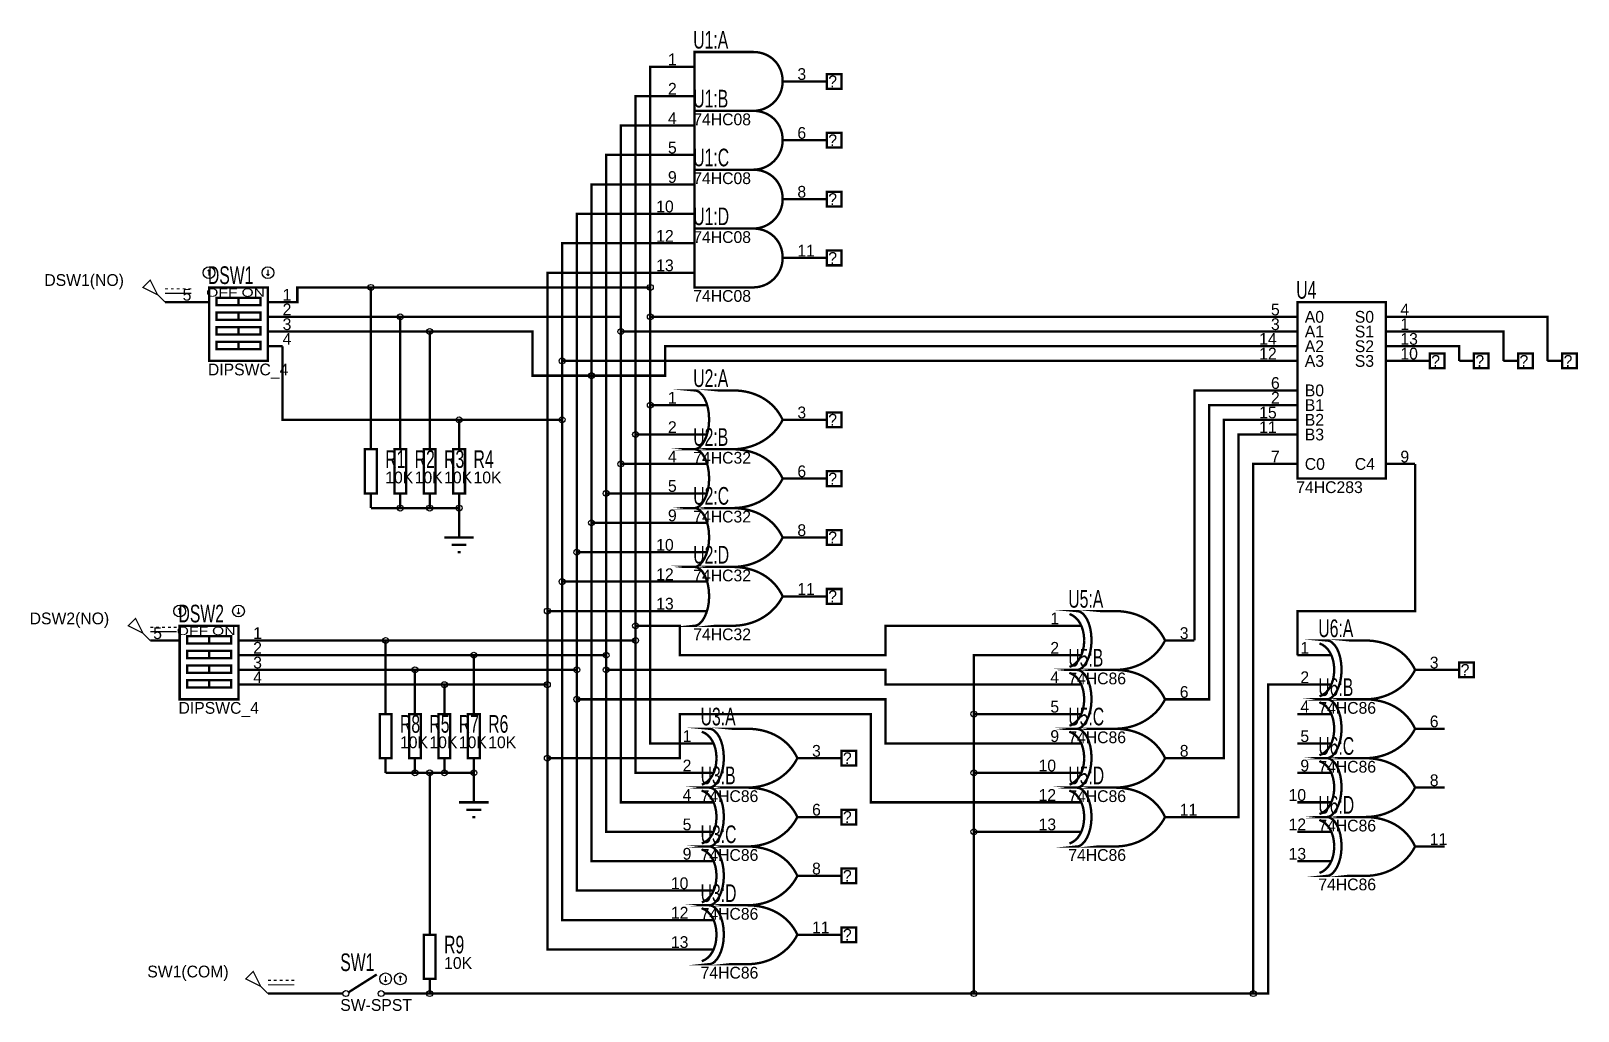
# Model space of a CAD drawing. Header units: inches. Extents: x -5.7 to 4.8, y -3.3 to 3.3.
import ezdxf

# ---------------------------------------------------------------- set-up
doc = ezdxf.new("R2010")
doc.units = ezdxf.units.IN
doc.header["$MEASUREMENT"] = 0
doc.layers.get('0').update_dxf_attribs({"linetype": 'CONTINUOUS'})
for name, color, linetype in [('1', 1, 'CONTINUOUS'), ('2', 2, 'CONTINUOUS'), ('3', 3, 'CONTINUOUS'), ('4', 4, 'CONTINUOUS')]:
    doc.layers.add(name, color=color, linetype=linetype)

msp = doc.modelspace()

# ---------------------------------------------------------------- texts
at = {"width": 0.666667}
for s, p in [('U1:A', (-1.208, 3.223)), ('U1:B', (-1.208, 2.823)), ('U1:C', (-1.208, 2.423)), ('U1:D', (-1.208, 2.023)), ('DSW1', (-4.508, 1.623)), ('U4', (2.892, 1.523)), ('U2:A', (-1.208, 0.923)), ('U2:B', (-1.208, 0.523)), ('R1', (-3.302, 0.373)), ('R2', (-3.102, 0.373)), ('R3', (-2.902, 0.373)), ('R4', (-2.702, 0.373)), ('U2:C', (-1.208, 0.123)), ('U2:D', (-1.208, -0.277)), ('U5:A', (1.342, -0.577)), ('DSW2', (-4.708, -0.677)), ('U6:A', (3.042, -0.777)), ('U5:B', (1.342, -0.977)), ('U6:B', (3.042, -1.177)), ('U3:A', (-1.158, -1.377)), ('U5:C', (1.342, -1.377)), ('R8', (-3.202, -1.427)), ('R5', (-3.002, -1.427)), ('R7', (-2.802, -1.427)), ('R6', (-2.602, -1.427)), ('U6:C', (3.042, -1.577)), ('U3:B', (-1.158, -1.777)), ('U5:D', (1.342, -1.777)), ('U6:D', (3.042, -1.977)), ('U3:C', (-1.158, -2.177)), ('U3:D', (-1.158, -2.577)), ('R9', (-2.902, -2.927)), ('SW1', (-3.608, -3.047))]:
    msp.add_text(s, height=0.12, dxfattribs=at).set_placement(p)
for s, p in [('1', (-1.38, 3.11)), ('3', (-0.5, 3.01)), ('2', (-1.38, 2.91)), ('4', (-1.38, 2.71)), ('74HC08', (-1.208, 2.702)), ('6', (-0.5, 2.61)), ('5', (-1.38, 2.51)), ('9', (-1.38, 2.31)), ('74HC08', (-1.208, 2.302)), ('8', (-0.5, 2.21)), ('10', (-1.46, 2.11)), ('12', (-1.46, 1.91)), ('74HC08', (-1.208, 1.902)), ('13', (-1.46, 1.71)), ('11', (-0.5, 1.81)), ('5', (-4.68, 1.51)), ('1', (-4, 1.51)), ('74HC08', (-1.208, 1.502)), ('2', (-4, 1.41)), ('5', (2.72, 1.41)), ('4', (3.6, 1.41)), ('3', (-4, 1.31)), ('3', (2.72, 1.31)), ('A0', (2.95, 1.36)), ('S0', (3.29, 1.36)), ('1', (3.6, 1.31)), ('4', (-4, 1.21)), ('14', (2.64, 1.21)), ('A1', (2.95, 1.26)), ('S1', (3.29, 1.26)), ('13', (3.6, 1.21)), ('12', (2.64, 1.11)), ('A2', (2.95, 1.16)), ('S2', (3.29, 1.16)), ('10', (3.6, 1.11)), ('DIPSWC_4', (-4.508, 1.002)), ('A3', (2.95, 1.06)), ('S3', (3.29, 1.06)), ('6', (2.72, 0.91)), ('1', (-1.38, 0.81)), ('2', (2.72, 0.81)), ('B0', (2.95, 0.86)), ('3', (-0.5, 0.71)), ('15', (2.64, 0.71)), ('B1', (2.95, 0.76)), ('B2', (2.95, 0.66)), ('2', (-1.38, 0.61)), ('11', (2.64, 0.61)), ('B3', (2.95, 0.56)), ('4', (-1.38, 0.41)), ('74HC32', (-1.208, 0.402)), ('7', (2.72, 0.41)), ('C0', (2.95, 0.36)), ('C4', (3.29, 0.36)), ('9', (3.6, 0.41)), ('10K', (-3.302, 0.268)), ('10K', (-3.102, 0.268)), ('10K', (-2.902, 0.268)), ('10K', (-2.702, 0.268)), ('6', (-0.5, 0.31)), ('5', (-1.38, 0.21)), ('74HC283', (2.892, 0.202)), ('9', (-1.38, 0.01)), ('74HC32', (-1.208, 0.002)), ('8', (-0.5, -0.09)), ('10', (-1.46, -0.19)), ('12', (-1.46, -0.39)), ('74HC32', (-1.208, -0.398)), ('11', (-0.5, -0.49)), ('13', (-1.46, -0.59)), ('1', (1.22, -0.69)), ('5', (-4.88, -0.79)), ('1', (-4.2, -0.79)), ('74HC32', (-1.208, -0.798)), ('3', (2.1, -0.79)), ('2', (-4.2, -0.89)), ('2', (1.22, -0.89)), ('1', (2.92, -0.89)), ('3', (-4.2, -0.99)), ('3', (3.8, -0.99)), ('4', (-4.2, -1.09)), ('4', (1.22, -1.09)), ('74HC86', (1.342, -1.098)), ('2', (2.92, -1.09)), ('6', (2.1, -1.19)), ('DIPSWC_4', (-4.708, -1.298)), ('5', (1.22, -1.29)), ('4', (2.92, -1.29)), ('74HC86', (3.042, -1.298)), ('6', (3.8, -1.39)), ('10K', (-3.202, -1.532)), ('10K', (-3.002, -1.532)), ('10K', (-2.802, -1.532)), ('10K', (-2.602, -1.532)), ('1', (-1.28, -1.49)), ('9', (1.22, -1.49)), ('74HC86', (1.342, -1.498)), ('5', (2.92, -1.49)), ('3', (-0.4, -1.59)), ('8', (2.1, -1.59)), ('2', (-1.28, -1.69)), ('10', (1.14, -1.69)), ('9', (2.92, -1.69)), ('74HC86', (3.042, -1.698)), ('8', (3.8, -1.79)), ('4', (-1.28, -1.89)), ('74HC86', (-1.158, -1.898)), ('12', (1.14, -1.89)), ('74HC86', (1.342, -1.898)), ('10', (2.84, -1.89)), ('6', (-0.4, -1.99)), ('11', (2.1, -1.99)), ('5', (-1.28, -2.09)), ('13', (1.14, -2.09)), ('12', (2.84, -2.09)), ('74HC86', (3.042, -2.098)), ('9', (-1.28, -2.29)), ('13', (2.84, -2.29)), ('11', (3.8, -2.19)), ('74HC86', (-1.158, -2.298)), ('8', (-0.4, -2.39)), ('74HC86', (1.342, -2.298)), ('10', (-1.36, -2.49)), ('74HC86', (3.042, -2.498)), ('12', (-1.36, -2.69)), ('74HC86', (-1.158, -2.698)), ('11', (-0.4, -2.79)), ('13', (-1.36, -2.89)), ('10K', (-2.902, -3.032)), ('74HC86', (-1.158, -3.098)), ('SW-SPST', (-3.608, -3.3175))]:
    msp.add_text(s, height=0.08).set_placement(p)
at = {"layer": '2'}
for p in [(-0.29, 2.96), (-0.29, 2.56), (-0.29, 2.16), (-0.29, 1.76), (3.81, 1.06), (4.11, 1.06), (4.41, 1.06), (4.71, 1.06), (-0.29, 0.66), (-0.29, 0.26), (-0.29, -0.14), (-0.29, -0.54), (4.01, -1.04), (-0.19, -1.64), (-0.19, -2.04), (-0.19, -2.44), (-0.19, -2.84)]:
    msp.add_text('?', height=0.08, dxfattribs=at).set_placement(p)
at = {"layer": '2', "width": 1.428571}
for s, p in [('OFF', (-4.52, 1.537)), ('ON', (-4.28, 1.537)), ('OFF', (-4.72, -0.763)), ('ON', (-4.48, -0.763))]:
    msp.add_text(s, height=0.056, dxfattribs=at).set_placement(p)
at = {"layer": '4'}
for s, p in [('DSW1(NO)', (-5.62, 1.61)), ('DSW2(NO)', (-5.72, -0.69)), ('SW1(COM)', (-4.92, -3.09))]:
    msp.add_text(s, height=0.08, dxfattribs=at).set_placement(p)

# ---------------------------------------------------------------- linework, layer by layer
at = {"layer": '1', "const_width": 0.016}
for points in [[(-1.5, 1.6), (-1.5, 3.1), (-1.4, 3.1)], [(-0.4, 3), (-0.4, 3)], [(-1.6, 0.6), (-1.6, 2.9), (-1.4, 2.9)], [(-1.7, 1.3), (-1.7, 2.7), (-1.4, 2.7)], [(-0.4, 2.6), (-0.4, 2.6)], [(-1.8, 0.2), (-1.8, 2.5), (-1.4, 2.5)], [(-1.9, 1), (-1.9, 2.3), (-1.4, 2.3)], [(-2, -0.2), (-2, 2.1), (-1.4, 2.1)], [(-0.4, 2.2), (-0.4, 2.2)], [(-1.4, 1.9), (-2.1, 1.9), (-2.1, 1.1)], [(-0.4, 1.8), (-0.4, 1.8)], [(-1.4, 1.7), (-2.2, 1.7), (-2.2, -0.6)], [(-4, 1.5), (-3.9, 1.5), (-3.9, 1.6), (-3.4, 1.6)], [(-1.5, 1.6), (-3.4, 1.6)], [(-3.4, 1.6), (-3.4, 0.6)], [(-1.5, 1.6), (-1.5, 1.4)], [(-4.6, 1.5), (-4.8, 1.5)], [(-4, 1.4), (-3.2, 1.4)], [(-1.7, 1.3), (-1.7, 1.4), (-3.2, 1.4)], [(-3.2, 1.4), (-3.2, 0.6)], [(-1.5, 0.8), (-1.5, 1.4)], [(2.7, 1.4), (-1.5, 1.4)], [(4.6, 1.1), (4.6, 1.4), (3.7, 1.4)], [(-4, 1.3), (-3, 1.3)], [(-1.9, 1), (-2.3, 1), (-2.3, 1.3), (-3, 1.3)], [(-3, 1.3), (-3, 0.6)], [(-1.7, 0.4), (-1.7, 1.3)], [(-1.7, 1.3), (2.7, 1.3)], [(4.3, 1.1), (4.3, 1.3), (3.7, 1.3)], [(-4, 1.2), (-4, 0.7), (-2.8, 0.7)], [(-1.9, 1), (-1.4, 1), (-1.4, 1.2), (2.7, 1.2)], [(4, 1.1), (4, 1.2), (3.7, 1.2)], [(-2.1, 0.7), (-2.1, 1.1)], [(-2.1, 1.1), (2.7, 1.1)], [(3.7, 1.1), (3.7, 1.1)], [(-1.9, 0), (-1.9, 1)], [(2.2, -0.8), (2.2, 0.9), (2.7, 0.9)], [(-1.5, 0.8), (-1.4, 0.8)], [(-1.5, 0.8), (-1.5, -1.5), (-1.3, -1.5)], [(2.2, -1.2), (2.3, -1.2), (2.3, 0.8), (2.7, 0.8)], [(-2.1, 0.7), (-2.8, 0.7)], [(-2.8, 0.7), (-2.8, 0.6)], [(-2.1, -0.4), (-2.1, 0.7)], [(-0.4, 0.7), (-0.4, 0.7)], [(2.2, -1.6), (2.4, -1.6), (2.4, 0.7), (2.7, 0.7)], [(-1.6, 0.6), (-1.6, -0.7)], [(-1.6, 0.6), (-1.4, 0.6)], [(2.2, -2), (2.5, -2), (2.5, 0.6), (2.7, 0.6)], [(-1.7, 0.4), (-1.4, 0.4)], [(-1.7, 0.4), (-1.7, -1.9), (-1.3, -1.9)], [(2.7, 0.4), (2.6, 0.4), (2.6, -3.2)], [(3.7, 0.4), (3.7, -0.6), (2.9, -0.6), (2.9, -0.9)], [(-0.4, 0.3), (-0.4, 0.3)], [(-3.4, 0.1), (-3.2, 0.1), (-3.2, 0.1)], [(-3.2, 0.1), (-3, 0.1), (-3, 0.1)], [(-3, 0.1), (-2.8, 0.1), (-2.8, 0.1)], [(-2.8, 0), (-2.8, 0.1)], [(-1.8, 0.2), (-1.4, 0.2)], [(-1.8, 0.2), (-1.8, -0.9)], [(-2.8, 0), (-2.8, -0.1)], [(-1.9, 0), (-1.4, 0)], [(-1.9, 0), (-1.9, -2.3), (-1.3, -2.3)], [(-2.9, -0.1), (-2.7, -0.1)], [(-0.4, -0.1), (-0.4, -0.1)], [(-2.85, -0.15), (-2.75, -0.15)], [(-2.81, -0.2), (-2.79, -0.2)], [(-2, -0.2), (-1.4, -0.2)], [(-2, -0.2), (-2, -1)], [(-2.1, -0.4), (-1.4, -0.4)], [(-2.1, -0.4), (-2.1, -2.7), (-1.3, -2.7)], [(-0.4, -0.5), (-0.4, -0.5)], [(-2.2, -1.1), (-2.2, -0.6)], [(-1.4, -0.6), (-2.2, -0.6)], [(-1.6, -0.7), (-1.3, -0.7), (-1.3, -0.9), (0.1, -0.9), (0.1, -0.7), (1.2, -0.7)], [(-1.6, -0.7), (-1.6, -0.8)], [(-4.8, -0.8), (-4.9, -0.8)], [(-4.2, -0.8), (-3.3, -0.8)], [(-1.6, -0.8), (-3.3, -0.8)], [(-3.3, -1.2), (-3.3, -0.8)], [(-1.3, -1.7), (-1.6, -1.7), (-1.6, -0.8)], [(-4.2, -0.9), (-2.7, -0.9)], [(-1.8, -0.9), (-2.7, -0.9)], [(-2.7, -0.9), (-2.7, -1.2)], [(-1.8, -1), (-1.8, -0.9)], [(0.7, -1.3), (0.7, -0.9), (1.2, -0.9)], [(-4.2, -1), (-3.1, -1)], [(-2, -1), (-3.1, -1)], [(-3.1, -1), (-3.1, -1.2)], [(-2, -1.2), (-2, -1)], [(-1.8, -1), (-1.8, -2.1), (-1.3, -2.1)], [(-1.8, -1), (0.1, -1), (0.1, -1.1), (1.2, -1.1)], [(3.9, -1), (3.9, -1)], [(-4.2, -1.1), (-2.9, -1.1)], [(-2.2, -1.1), (-2.9, -1.1)], [(-2.9, -1.1), (-2.9, -1.2)], [(-2.2, -1.6), (-2.2, -1.1)], [(2.6, -3.2), (2.7, -3.2), (2.7, -1.1), (2.9, -1.1)], [(-1.3, -2.5), (-2, -2.5), (-2, -1.2)], [(-2, -1.2), (0.1, -1.2), (0.1, -1.5), (1.2, -1.5)], [(-2.2, -1.6), (-1.3, -1.6), (-1.3, -1.3), (0, -1.3), (0, -1.9), (1.2, -1.9)], [(0.7, -1.3), (0.7, -1.7), (0.7, -2.1)], [(0.7, -1.3), (1.2, -1.3)], [(-2.2, -1.6), (-2.2, -2.9), (-1.3, -2.9)], [(-0.3, -1.6), (-0.3, -1.6)], [(-3.3, -1.7), (-3.1, -1.7)], [(-3.1, -1.7), (-3.1, -1.7)], [(-3.1, -1.7), (-3, -1.7)], [(-2.9, -1.7), (-3, -1.7)], [(-3, -2.7), (-3, -1.7)], [(-2.7, -1.7), (-2.9, -1.7), (-2.9, -1.7)], [(-2.7, -1.8), (-2.7, -1.7), (-2.7, -1.7)], [(0.7, -1.7), (1.2, -1.7)], [(-2.8, -1.9), (-2.6, -1.9)], [(-2.7, -1.8), (-2.7, -1.9)], [(-2.75, -1.95), (-2.65, -1.95)], [(-2.71, -2), (-2.69, -2)], [(-0.3, -2), (-0.3, -2)], [(0.7, -2.1), (1.2, -2.1)], [(0.7, -2.1), (0.7, -3.2)], [(-0.3, -2.4), (-0.3, -2.4)], [(-0.3, -2.8), (-0.3, -2.8)], [(-3.7, -3.2), (-4.1, -3.2)], [(-3.2, -3.2), (-3, -3.2)], [(-3, -3.2), (0.7, -3.2)], [(-3, -3.2), (-3, -3.2)], [(2.6, -3.2), (0.7, -3.2)]]:
    msp.add_lwpolyline(points, dxfattribs=at)
at = {"layer": '1'}
for centre in [(-3.4, 1.6), (-1.5, 1.6), (-3.2, 1.4), (-1.5, 1.4), (-3, 1.3), (-1.7, 1.3), (-2.1, 1.1), (-1.9, 1), (-1.5, 0.8), (-2.8, 0.7), (-2.1, 0.7), (-1.6, 0.6), (-1.7, 0.4), (-1.8, 0.2), (-3.2, 0.1), (-3, 0.1), (-2.8, 0.1), (-1.9, 0), (-2, -0.2), (-2.1, -0.4), (-2.2, -0.6), (-1.6, -0.7), (-3.3, -0.8), (-1.6, -0.8), (-2.7, -0.9), (-1.8, -0.9), (-3.1, -1), (-2, -1), (-1.8, -1), (-2.9, -1.1), (-2.2, -1.1), (-2, -1.2), (0.7, -1.3), (-3.1, -1.7), (-3, -1.7), (-2.9, -1.7), (-2.7, -1.7), (-2.2, -1.6), (0.7, -1.7), (0.7, -2.1), (-3, -3.2), (0.7, -3.2), (2.6, -3.2)]:
    msp.add_circle(centre, 0.02, dxfattribs=at)
at = {"layer": '2', "const_width": 0.016}
for points in [[(-0.6, 3), (-0.601037, 3.022022), (-0.604082, 3.043047), (-0.609031, 3.063018), (-0.615781, 3.081875), (-0.624231, 3.099561), (-0.634277, 3.116016), (-0.645818, 3.131181), (-0.65875, 3.145), (-0.672971, 3.157412), (-0.688379, 3.16836), (-0.70487, 3.177783), (-0.722344, 3.185625), (-0.740696, 3.191826), (-0.759824, 3.196328), (-0.779626, 3.199072), (-0.8, 3.2), (-1.2, 3.2), (-1.2, 2.8), (-0.8, 2.8), (-0.779626, 2.801037), (-0.759824, 2.804082), (-0.740696, 2.809031), (-0.722344, 2.815781), (-0.70487, 2.824231), (-0.688379, 2.834277), (-0.672971, 2.845818), (-0.65875, 2.85875), (-0.645818, 2.872971), (-0.634277, 2.888379), (-0.624231, 2.904871), (-0.615781, 2.922344), (-0.609031, 2.940696), (-0.604082, 2.959824), (-0.601037, 2.979626), (-0.6, 3)], [(-1.4, 3.1), (-1.2, 3.1)], [(-0.3, 2.95), (-0.2, 2.95), (-0.2, 3.05), (-0.3, 3.05), (-0.3, 2.95)], [(-0.4, 3), (-0.6, 3)], [(-0.4, 3), (-0.3, 3)], [(-1.4, 2.9), (-1.2, 2.9)], [(-0.6, 2.6), (-0.601037, 2.622022), (-0.604082, 2.643047), (-0.609031, 2.663018), (-0.615781, 2.681875), (-0.624231, 2.699561), (-0.634277, 2.716016), (-0.645818, 2.731181), (-0.65875, 2.745), (-0.672971, 2.757412), (-0.688379, 2.768359), (-0.70487, 2.777783), (-0.722344, 2.785625), (-0.740696, 2.791826), (-0.759824, 2.796328), (-0.779626, 2.799073), (-0.8, 2.8), (-1.2, 2.8), (-1.2, 2.4), (-0.8, 2.4), (-0.779626, 2.401037), (-0.759824, 2.404082), (-0.740696, 2.409031), (-0.722344, 2.415781), (-0.70487, 2.424231), (-0.688379, 2.434277), (-0.672971, 2.445818), (-0.65875, 2.45875), (-0.645818, 2.472971), (-0.634277, 2.488379), (-0.624231, 2.50487), (-0.615781, 2.522344), (-0.609031, 2.540696), (-0.604082, 2.559824), (-0.601037, 2.579626), (-0.6, 2.6)], [(-1.4, 2.7), (-1.2, 2.7)], [(-0.3, 2.55), (-0.2, 2.55), (-0.2, 2.65), (-0.3, 2.65), (-0.3, 2.55)], [(-0.4, 2.6), (-0.6, 2.6)], [(-0.4, 2.6), (-0.3, 2.6)], [(-1.4, 2.5), (-1.2, 2.5)], [(-0.6, 2.2), (-0.601037, 2.222022), (-0.604082, 2.243047), (-0.609031, 2.263018), (-0.615781, 2.281875), (-0.624231, 2.299561), (-0.634277, 2.316016), (-0.645818, 2.331182), (-0.65875, 2.345), (-0.672971, 2.357412), (-0.688379, 2.36836), (-0.70487, 2.377783), (-0.722344, 2.385625), (-0.740696, 2.391826), (-0.759824, 2.396328), (-0.779626, 2.399072), (-0.8, 2.4), (-1.2, 2.4), (-1.2, 2), (-0.8, 2), (-0.779626, 2.001037), (-0.759824, 2.004082), (-0.740696, 2.009031), (-0.722344, 2.015781), (-0.70487, 2.024231), (-0.688379, 2.034277), (-0.672971, 2.045818), (-0.65875, 2.05875), (-0.645818, 2.072971), (-0.634277, 2.088379), (-0.624231, 2.104871), (-0.615781, 2.122344), (-0.609031, 2.140696), (-0.604082, 2.159824), (-0.601037, 2.179626), (-0.6, 2.2)], [(-1.4, 2.3), (-1.2, 2.3)], [(-0.3, 2.15), (-0.2, 2.15), (-0.2, 2.25), (-0.3, 2.25), (-0.3, 2.15)], [(-1.4, 2.1), (-1.2, 2.1)], [(-0.4, 2.2), (-0.6, 2.2)], [(-0.4, 2.2), (-0.3, 2.2)], [(-0.6, 1.8), (-0.601037, 1.822022), (-0.604082, 1.843047), (-0.609031, 1.863018), (-0.615781, 1.881875), (-0.624231, 1.899561), (-0.634277, 1.916016), (-0.645818, 1.931182), (-0.65875, 1.945), (-0.672971, 1.957412), (-0.688379, 1.968359), (-0.70487, 1.977783), (-0.722344, 1.985625), (-0.740696, 1.991826), (-0.759824, 1.996328), (-0.779626, 1.999072), (-0.8, 2), (-1.2, 2), (-1.2, 1.6), (-0.8, 1.6), (-0.779626, 1.601037), (-0.759824, 1.604082), (-0.740696, 1.609031), (-0.722344, 1.615781), (-0.70487, 1.624231), (-0.688379, 1.634277), (-0.672971, 1.645818), (-0.65875, 1.65875), (-0.645818, 1.672971), (-0.634277, 1.688379), (-0.624231, 1.70487), (-0.615781, 1.722344), (-0.609031, 1.740696), (-0.604082, 1.759824), (-0.601037, 1.779626), (-0.6, 1.8)], [(-1.4, 1.9), (-1.2, 1.9)], [(-0.4, 1.8), (-0.6, 1.8)], [(-0.4, 1.8), (-0.3, 1.8)], [(-0.3, 1.75), (-0.2, 1.75), (-0.2, 1.85), (-0.3, 1.85), (-0.3, 1.75)], [(-1.4, 1.7), (-1.2, 1.7)], [(-4.5, 1.1), (-4.1, 1.1), (-4.1, 1.6), (-4.5, 1.6), (-4.5, 1.1)], [(-4.6, 1.5), (-4.5, 1.5)], [(-4.45, 1.48), (-4.15, 1.48), (-4.15, 1.53), (-4.45, 1.53), (-4.45, 1.48)], [(-4.3, 1.48), (-4.15, 1.48), (-4.15, 1.53), (-4.3, 1.53), (-4.3, 1.48)], [(-4, 1.5), (-4.1, 1.5)], [(2.9, 0.3), (3.5, 0.3), (3.5, 1.5), (2.9, 1.5), (2.9, 0.3)], [(-4.45, 1.38), (-4.15, 1.38), (-4.15, 1.43), (-4.45, 1.43), (-4.45, 1.38), (-4.3, 1.38), (-4.3, 1.43), (-4.45, 1.43), (-4.45, 1.38)], [(-4, 1.4), (-4.1, 1.4)], [(2.7, 1.4), (2.9, 1.4)], [(3.7, 1.4), (3.5, 1.4)], [(-4.45, 1.28), (-4.15, 1.28), (-4.15, 1.33), (-4.45, 1.33), (-4.45, 1.28), (-4.3, 1.28), (-4.3, 1.33), (-4.45, 1.33), (-4.45, 1.28)], [(-4, 1.3), (-4.1, 1.3)], [(2.7, 1.3), (2.9, 1.3)], [(3.7, 1.3), (3.5, 1.3)], [(-4.45, 1.18), (-4.15, 1.18), (-4.15, 1.23), (-4.45, 1.23), (-4.45, 1.18)], [(-4.3, 1.18), (-4.15, 1.18), (-4.15, 1.23), (-4.3, 1.23), (-4.3, 1.18)], [(-4, 1.2), (-4.1, 1.2)], [(2.7, 1.2), (2.9, 1.2)], [(3.7, 1.2), (3.5, 1.2)], [(3.8, 1.05), (3.9, 1.05), (3.9, 1.15), (3.8, 1.15), (3.8, 1.05)], [(4.1, 1.05), (4.2, 1.05), (4.2, 1.15), (4.1, 1.15), (4.1, 1.05)], [(4.4, 1.05), (4.5, 1.05), (4.5, 1.15), (4.4, 1.15), (4.4, 1.05)], [(4.7, 1.05), (4.8, 1.05), (4.8, 1.15), (4.7, 1.15), (4.7, 1.05)], [(2.7, 1.1), (2.9, 1.1)], [(3.7, 1.1), (3.5, 1.1)], [(3.7, 1.1), (3.8, 1.1)], [(4, 1.1), (4.1, 1.1)], [(4.3, 1.1), (4.4, 1.1)], [(4.6, 1.1), (4.7, 1.1)], [(-0.6, 0.7), (-0.612058, 0.723669), (-0.625683, 0.745918), (-0.640803, 0.766731), (-0.657344, 0.786094), (-0.675232, 0.803992), (-0.694394, 0.82041), (-0.714758, 0.835335), (-0.73625, 0.84875), (-0.758796, 0.860642), (-0.782324, 0.870996), (-0.80676, 0.879797), (-0.832031, 0.887031), (-0.858064, 0.892683), (-0.884785, 0.896738), (-0.912122, 0.899182), (-0.94, 0.9), (-1.2, 0.9), (-1.190637, 0.899072), (-1.181348, 0.896328), (-1.172205, 0.891826), (-1.163281, 0.885625), (-1.146387, 0.868359), (-1.13125, 0.845), (-1.118457, 0.816016), (-1.108594, 0.781875), (-1.102246, 0.743047), (-1.1, 0.7), (-1.102246, 0.659824), (-1.108594, 0.622344), (-1.118457, 0.588379), (-1.13125, 0.55875), (-1.146387, 0.534277), (-1.163281, 0.515781), (-1.172205, 0.509031), (-1.181348, 0.504082), (-1.190637, 0.501037), (-1.2, 0.5), (-0.94, 0.5), (-0.912122, 0.500928), (-0.884785, 0.503672), (-0.858064, 0.508174), (-0.832031, 0.514375), (-0.80676, 0.522217), (-0.782324, 0.531641), (-0.758796, 0.542588), (-0.73625, 0.555), (-0.714758, 0.568819), (-0.694394, 0.583984), (-0.675232, 0.600439), (-0.657344, 0.618125), (-0.640803, 0.636982), (-0.625683, 0.656953), (-0.612058, 0.677978), (-0.6, 0.7)], [(2.7, 0.9), (2.9, 0.9)], [(-1.4, 0.8), (-1.2, 0.8)], [(-1.2, 0.8), (-1.12, 0.8)], [(-0.3, 0.65), (-0.2, 0.65), (-0.2, 0.75), (-0.3, 0.75), (-0.3, 0.65)], [(2.7, 0.8), (2.9, 0.8)], [(-0.4, 0.7), (-0.6, 0.7)], [(-0.4, 0.7), (-0.3, 0.7)], [(2.7, 0.7), (2.9, 0.7)], [(-3.4, 0.6), (-3.4, 0.5)], [(-3.2, 0.6), (-3.2, 0.5)], [(-3, 0.6), (-3, 0.5)], [(-2.8, 0.6), (-2.8, 0.5)], [(-1.4, 0.6), (-1.2, 0.6)], [(-1.2, 0.6), (-1.12, 0.6)], [(2.7, 0.6), (2.9, 0.6)], [(-3.44, 0.2), (-3.36, 0.2), (-3.36, 0.5), (-3.44, 0.5), (-3.44, 0.2)], [(-3.24, 0.2), (-3.16, 0.2), (-3.16, 0.5), (-3.24, 0.5), (-3.24, 0.2)], [(-3.04, 0.2), (-2.96, 0.2), (-2.96, 0.5), (-3.04, 0.5), (-3.04, 0.2)], [(-2.84, 0.2), (-2.76, 0.2), (-2.76, 0.5), (-2.84, 0.5), (-2.84, 0.2)], [(-0.6, 0.3), (-0.612058, 0.323669), (-0.625683, 0.345918), (-0.640803, 0.366731), (-0.657344, 0.386094), (-0.675232, 0.403992), (-0.694394, 0.42041), (-0.714758, 0.435335), (-0.73625, 0.44875), (-0.758796, 0.460642), (-0.782324, 0.470996), (-0.80676, 0.479797), (-0.832031, 0.487031), (-0.858064, 0.492683), (-0.884785, 0.496738), (-0.912122, 0.499182), (-0.94, 0.5), (-1.2, 0.5), (-1.190637, 0.499072), (-1.181348, 0.496328), (-1.172205, 0.491826), (-1.163281, 0.485625), (-1.146387, 0.468359), (-1.13125, 0.445), (-1.118457, 0.416016), (-1.108594, 0.381875), (-1.102246, 0.343047), (-1.1, 0.3), (-1.102246, 0.259824), (-1.108594, 0.222344), (-1.118457, 0.188379), (-1.13125, 0.15875), (-1.146387, 0.134277), (-1.163281, 0.115781), (-1.172205, 0.109031), (-1.181348, 0.104082), (-1.190637, 0.101037), (-1.2, 0.1), (-0.94, 0.1), (-0.912122, 0.100928), (-0.884785, 0.103672), (-0.858064, 0.108174), (-0.832031, 0.114375), (-0.80676, 0.122217), (-0.782324, 0.131641), (-0.758796, 0.142588), (-0.73625, 0.155), (-0.714758, 0.168819), (-0.694394, 0.183984), (-0.675232, 0.200439), (-0.657344, 0.218125), (-0.640803, 0.236982), (-0.625683, 0.256953), (-0.612058, 0.277978), (-0.6, 0.3)], [(-1.4, 0.4), (-1.2, 0.4)], [(-1.2, 0.4), (-1.12, 0.4)], [(-0.3, 0.25), (-0.2, 0.25), (-0.2, 0.35), (-0.3, 0.35), (-0.3, 0.25)], [(2.7, 0.4), (2.9, 0.4)], [(3.7, 0.4), (3.5, 0.4)], [(-0.4, 0.3), (-0.6, 0.3)], [(-0.4, 0.3), (-0.3, 0.3)], [(-3.4, 0.1), (-3.4, 0.2)], [(-3.2, 0.1), (-3.2, 0.2)], [(-3, 0.1), (-3, 0.2)], [(-2.8, 0.1), (-2.8, 0.2)], [(-1.4, 0.2), (-1.2, 0.2)], [(-0.6, -0.1), (-0.612058, -0.076331), (-0.625683, -0.054082), (-0.640803, -0.033269), (-0.657344, -0.013906), (-0.675232, 0.003992), (-0.694394, 0.02041), (-0.714758, 0.035335), (-0.73625, 0.04875), (-0.758796, 0.060642), (-0.782324, 0.070996), (-0.80676, 0.079797), (-0.832031, 0.087031), (-0.858064, 0.092683), (-0.884785, 0.096738), (-0.912122, 0.099182), (-0.94, 0.1), (-1.2, 0.1), (-1.190637, 0.099072), (-1.181348, 0.096328), (-1.172205, 0.091826), (-1.163281, 0.085625), (-1.146387, 0.068359), (-1.13125, 0.045), (-1.118457, 0.016016), (-1.108594, -0.018125), (-1.102246, -0.056953), (-1.1, -0.1), (-1.102246, -0.140176), (-1.108594, -0.177656), (-1.118457, -0.211621), (-1.13125, -0.24125), (-1.146387, -0.265723), (-1.163281, -0.284219), (-1.172205, -0.290969), (-1.181348, -0.295918), (-1.190637, -0.298963), (-1.2, -0.3), (-0.94, -0.3), (-0.912122, -0.299072), (-0.884785, -0.296328), (-0.858064, -0.291826), (-0.832031, -0.285625), (-0.80676, -0.277783), (-0.782324, -0.268359), (-0.758796, -0.257412), (-0.73625, -0.245), (-0.714758, -0.231182), (-0.694394, -0.216016), (-0.675232, -0.199561), (-0.657344, -0.181875), (-0.640803, -0.163018), (-0.625683, -0.143047), (-0.612058, -0.122022), (-0.6, -0.1)], [(-1.2, 0.2), (-1.12, 0.2)], [(-1.4, 0), (-1.2, 0)], [(-1.2, 0), (-1.12, 0)], [(-0.4, -0.1), (-0.6, -0.1)], [(-0.4, -0.1), (-0.3, -0.1)], [(-0.3, -0.15), (-0.2, -0.15), (-0.2, -0.05), (-0.3, -0.05), (-0.3, -0.15)], [(-1.4, -0.2), (-1.2, -0.2)], [(-1.2, -0.2), (-1.12, -0.2)], [(-0.6, -0.5), (-0.612058, -0.476331), (-0.625683, -0.454082), (-0.640803, -0.433269), (-0.657344, -0.413906), (-0.675232, -0.396008), (-0.694394, -0.37959), (-0.714758, -0.364665), (-0.73625, -0.35125), (-0.758796, -0.339358), (-0.782324, -0.329004), (-0.80676, -0.320203), (-0.832031, -0.312969), (-0.858064, -0.307317), (-0.884785, -0.303262), (-0.912122, -0.300818), (-0.94, -0.3), (-1.2, -0.3), (-1.190637, -0.300928), (-1.181348, -0.303672), (-1.172205, -0.308174), (-1.163281, -0.314375), (-1.146387, -0.331641), (-1.13125, -0.355), (-1.118457, -0.383984), (-1.108594, -0.418125), (-1.102246, -0.456953), (-1.1, -0.5), (-1.102246, -0.540176), (-1.108594, -0.577656), (-1.118457, -0.611621), (-1.13125, -0.64125), (-1.146387, -0.665723), (-1.163281, -0.684219), (-1.172205, -0.690969), (-1.181348, -0.695918), (-1.190637, -0.698963), (-1.2, -0.7), (-0.94, -0.7), (-0.912122, -0.699072), (-0.884785, -0.696328), (-0.858064, -0.691826), (-0.832031, -0.685625), (-0.80676, -0.677783), (-0.782324, -0.668359), (-0.758796, -0.657412), (-0.73625, -0.645), (-0.714758, -0.631181), (-0.694394, -0.616016), (-0.675232, -0.599561), (-0.657344, -0.581875), (-0.640803, -0.563018), (-0.625683, -0.543047), (-0.612058, -0.522022), (-0.6, -0.5)], [(-1.4, -0.4), (-1.2, -0.4)], [(-1.2, -0.4), (-1.12, -0.4)], [(-0.4, -0.5), (-0.6, -0.5)], [(-0.4, -0.5), (-0.3, -0.5)], [(-0.3, -0.55), (-0.2, -0.55), (-0.2, -0.45), (-0.3, -0.45), (-0.3, -0.55)], [(-1.4, -0.6), (-1.2, -0.6)], [(-1.2, -0.6), (-1.12, -0.6)], [(2, -0.8), (1.987942, -0.776331), (1.974316, -0.754082), (1.959197, -0.733269), (1.942656, -0.713906), (1.924768, -0.696008), (1.905606, -0.67959), (1.885242, -0.664665), (1.86375, -0.65125), (1.841204, -0.639358), (1.817676, -0.629004), (1.79324, -0.620203), (1.767969, -0.612969), (1.741936, -0.607317), (1.715215, -0.603262), (1.687878, -0.600818), (1.66, -0.6), (1.4, -0.6), (1.409363, -0.600928), (1.418652, -0.603672), (1.427795, -0.608174), (1.436719, -0.614375), (1.453613, -0.631641), (1.46875, -0.655), (1.481543, -0.683984), (1.491406, -0.718125), (1.497754, -0.756953), (1.5, -0.8), (1.497754, -0.840176), (1.491406, -0.877656), (1.481543, -0.911621), (1.46875, -0.94125), (1.453613, -0.965723), (1.436719, -0.984219), (1.427795, -0.990969), (1.418652, -0.995918), (1.409363, -0.998963), (1.4, -1), (1.66, -1), (1.687878, -0.999072), (1.715215, -0.996328), (1.741936, -0.991826), (1.767969, -0.985625), (1.79324, -0.977783), (1.817676, -0.968359), (1.841204, -0.957412), (1.86375, -0.945), (1.885242, -0.931181), (1.905606, -0.916016), (1.924768, -0.899561), (1.942656, -0.881875), (1.959197, -0.863018), (1.974316, -0.843047), (1.987942, -0.822022), (2, -0.8)], [(1.45, -0.8), (1.448164, -0.767246), (1.442813, -0.736719), (1.43418, -0.70877), (1.4225, -0.68375), (1.408008, -0.662012), (1.390937, -0.643906), (1.371524, -0.629785), (1.35, -0.62)], [(-4.7, -1.2), (-4.3, -1.2), (-4.3, -0.7), (-4.7, -0.7), (-4.7, -1.2)], [(1.2, -0.7), (1.4, -0.7)], [(1.4, -0.7), (1.43, -0.7)], [(-4.8, -0.8), (-4.7, -0.8)], [(-4.65, -0.82), (-4.35, -0.82), (-4.35, -0.77), (-4.65, -0.77), (-4.65, -0.82)], [(-4.5, -0.82), (-4.35, -0.82), (-4.35, -0.77), (-4.5, -0.77), (-4.5, -0.82)], [(-4.2, -0.8), (-4.3, -0.8)], [(1.45, -0.8), (1.448164, -0.832754), (1.442813, -0.863281), (1.43418, -0.89123), (1.4225, -0.91625), (1.408008, -0.937988), (1.390937, -0.956094), (1.371524, -0.970215), (1.35, -0.98)], [(2.2, -0.8), (2, -0.8)], [(3.7, -1), (3.687942, -0.976331), (3.674317, -0.954082), (3.659197, -0.933269), (3.642656, -0.913906), (3.624768, -0.896008), (3.605606, -0.87959), (3.585242, -0.864665), (3.56375, -0.85125), (3.541203, -0.839358), (3.517676, -0.829004), (3.49324, -0.820203), (3.467969, -0.812969), (3.441936, -0.807317), (3.415215, -0.803262), (3.387878, -0.800818), (3.36, -0.8), (3.1, -0.8), (3.109363, -0.800928), (3.118652, -0.803672), (3.127795, -0.808174), (3.136719, -0.814375), (3.153613, -0.831641), (3.16875, -0.855), (3.181543, -0.883984), (3.191406, -0.918125), (3.197754, -0.956953), (3.2, -1), (3.197754, -1.040176), (3.191406, -1.077656), (3.181543, -1.111621), (3.16875, -1.14125), (3.153613, -1.165723), (3.136719, -1.184219), (3.127795, -1.190969), (3.118652, -1.195918), (3.109363, -1.198963), (3.1, -1.2), (3.36, -1.2), (3.387878, -1.199072), (3.415215, -1.196328), (3.441936, -1.191826), (3.467969, -1.185625), (3.49324, -1.177783), (3.517676, -1.168359), (3.541203, -1.157412), (3.56375, -1.145), (3.585242, -1.131181), (3.605606, -1.116016), (3.624768, -1.099561), (3.642656, -1.081875), (3.659197, -1.063018), (3.674317, -1.043047), (3.687942, -1.022022), (3.7, -1)], [(3.15, -1), (3.148164, -0.967246), (3.142812, -0.936719), (3.13418, -0.90877), (3.1225, -0.88375), (3.108008, -0.862012), (3.090937, -0.843906), (3.071524, -0.829785), (3.05, -0.82)], [(-4.65, -0.92), (-4.35, -0.92), (-4.35, -0.87), (-4.65, -0.87), (-4.65, -0.92), (-4.5, -0.92), (-4.5, -0.87), (-4.65, -0.87), (-4.65, -0.92)], [(-4.2, -0.9), (-4.3, -0.9)], [(1.2, -0.9), (1.4, -0.9)], [(1.4, -0.9), (1.43, -0.9)], [(2.9, -0.9), (3.1, -0.9)], [(3.1, -0.9), (3.13, -0.9)], [(4, -1.05), (4.1, -1.05), (4.1, -0.95), (4, -0.95), (4, -1.05)], [(-4.65, -1.02), (-4.35, -1.02), (-4.35, -0.97), (-4.65, -0.97), (-4.65, -1.02), (-4.5, -1.02), (-4.5, -0.97), (-4.65, -0.97), (-4.65, -1.02)], [(-4.2, -1), (-4.3, -1)], [(2, -1.2), (1.987942, -1.176331), (1.974316, -1.154082), (1.959197, -1.133269), (1.942656, -1.113906), (1.924768, -1.096008), (1.905606, -1.07959), (1.885242, -1.064665), (1.86375, -1.05125), (1.841204, -1.039358), (1.817676, -1.029004), (1.79324, -1.020203), (1.767969, -1.012969), (1.741936, -1.007317), (1.715215, -1.003262), (1.687878, -1.000818), (1.66, -1), (1.4, -1), (1.409363, -1.000928), (1.418652, -1.003672), (1.427795, -1.008174), (1.436719, -1.014375), (1.453613, -1.031641), (1.46875, -1.055), (1.481543, -1.083984), (1.491406, -1.118125), (1.497754, -1.156953), (1.5, -1.2), (1.497754, -1.240176), (1.491406, -1.277656), (1.481543, -1.311621), (1.46875, -1.34125), (1.453613, -1.365723), (1.436719, -1.384219), (1.427795, -1.390969), (1.418652, -1.395918), (1.409363, -1.398963), (1.4, -1.4), (1.66, -1.4), (1.687878, -1.399072), (1.715215, -1.396328), (1.741936, -1.391826), (1.767969, -1.385625), (1.79324, -1.377783), (1.817676, -1.368359), (1.841204, -1.357412), (1.86375, -1.345), (1.885242, -1.331182), (1.905606, -1.316016), (1.924768, -1.299561), (1.942656, -1.281875), (1.959197, -1.263018), (1.974316, -1.243047), (1.987942, -1.222022), (2, -1.2)], [(1.45, -1.2), (1.448164, -1.167246), (1.442813, -1.136719), (1.43418, -1.10877), (1.4225, -1.08375), (1.408008, -1.062012), (1.390937, -1.043906), (1.371524, -1.029785), (1.35, -1.02)], [(3.15, -1), (3.148164, -1.032754), (3.142812, -1.063281), (3.13418, -1.09123), (3.1225, -1.11625), (3.108008, -1.137988), (3.090937, -1.156094), (3.071524, -1.170215), (3.05, -1.18)], [(3.9, -1), (3.7, -1)], [(3.9, -1), (4, -1)], [(-4.65, -1.12), (-4.35, -1.12), (-4.35, -1.07), (-4.65, -1.07), (-4.65, -1.12)], [(-4.5, -1.12), (-4.35, -1.12), (-4.35, -1.07), (-4.5, -1.07), (-4.5, -1.12)], [(-4.2, -1.1), (-4.3, -1.1)], [(1.2, -1.1), (1.4, -1.1)], [(1.4, -1.1), (1.43, -1.1)], [(2.9, -1.1), (3.1, -1.1)], [(3.1, -1.1), (3.13, -1.1)], [(-3.3, -1.2), (-3.3, -1.3)], [(-3.1, -1.2), (-3.1, -1.3)], [(-2.9, -1.2), (-2.9, -1.3)], [(-2.7, -1.2), (-2.7, -1.3)], [(1.45, -1.2), (1.448164, -1.232754), (1.442813, -1.263281), (1.43418, -1.29123), (1.4225, -1.31625), (1.408008, -1.337988), (1.390937, -1.356094), (1.371524, -1.370215), (1.35, -1.38)], [(2.2, -1.2), (2, -1.2)], [(3.7, -1.4), (3.687942, -1.376331), (3.674317, -1.354082), (3.659197, -1.333269), (3.642656, -1.313906), (3.624768, -1.296008), (3.605606, -1.27959), (3.585242, -1.264665), (3.56375, -1.25125), (3.541203, -1.239358), (3.517676, -1.229004), (3.49324, -1.220203), (3.467969, -1.212969), (3.441936, -1.207317), (3.415215, -1.203262), (3.387878, -1.200818), (3.36, -1.2), (3.1, -1.2), (3.109363, -1.200928), (3.118652, -1.203672), (3.127795, -1.208174), (3.136719, -1.214375), (3.153613, -1.231641), (3.16875, -1.255), (3.181543, -1.283984), (3.191406, -1.318125), (3.197754, -1.356953), (3.2, -1.4), (3.197754, -1.440176), (3.191406, -1.477656), (3.181543, -1.511621), (3.16875, -1.54125), (3.153613, -1.565723), (3.136719, -1.584219), (3.127795, -1.590969), (3.118652, -1.595918), (3.109363, -1.598963), (3.1, -1.6), (3.36, -1.6), (3.387878, -1.599072), (3.415215, -1.596328), (3.441936, -1.591826), (3.467969, -1.585625), (3.49324, -1.577783), (3.517676, -1.568359), (3.541203, -1.557412), (3.56375, -1.545), (3.585242, -1.531181), (3.605606, -1.516016), (3.624768, -1.499561), (3.642656, -1.481875), (3.659197, -1.463018), (3.674317, -1.443047), (3.687942, -1.422022), (3.7, -1.4)], [(3.15, -1.4), (3.148164, -1.367246), (3.142812, -1.336719), (3.13418, -1.30877), (3.1225, -1.28375), (3.108008, -1.262012), (3.090937, -1.243906), (3.071524, -1.229785), (3.05, -1.22)], [(-3.34, -1.6), (-3.26, -1.6), (-3.26, -1.3), (-3.34, -1.3), (-3.34, -1.6)], [(-3.14, -1.6), (-3.06, -1.6), (-3.06, -1.3), (-3.14, -1.3), (-3.14, -1.6)], [(-2.94, -1.6), (-2.86, -1.6), (-2.86, -1.3), (-2.94, -1.3), (-2.94, -1.6)], [(-2.74, -1.6), (-2.66, -1.6), (-2.66, -1.3), (-2.74, -1.3), (-2.74, -1.6)], [(1.2, -1.3), (1.4, -1.3)], [(1.4, -1.3), (1.43, -1.3)], [(2.9, -1.3), (3.1, -1.3)], [(3.1, -1.3), (3.13, -1.3)], [(-0.5, -1.6), (-0.512058, -1.576331), (-0.525683, -1.554082), (-0.540803, -1.533269), (-0.557344, -1.513906), (-0.575232, -1.496008), (-0.594395, -1.47959), (-0.614758, -1.464665), (-0.63625, -1.45125), (-0.658796, -1.439358), (-0.682324, -1.429004), (-0.70676, -1.420203), (-0.732031, -1.412969), (-0.758064, -1.407317), (-0.784785, -1.403262), (-0.812122, -1.400818), (-0.84, -1.4), (-1.1, -1.4), (-1.090637, -1.400928), (-1.081348, -1.403672), (-1.072205, -1.408174), (-1.063281, -1.414375), (-1.046387, -1.431641), (-1.03125, -1.455), (-1.018457, -1.483984), (-1.008594, -1.518125), (-1.002246, -1.556953), (-1, -1.6), (-1.002246, -1.640176), (-1.008594, -1.677656), (-1.018457, -1.711621), (-1.03125, -1.74125), (-1.046387, -1.765723), (-1.063281, -1.784219), (-1.072205, -1.790969), (-1.081348, -1.795918), (-1.090637, -1.798963), (-1.1, -1.8), (-0.84, -1.8), (-0.812122, -1.799072), (-0.784785, -1.796328), (-0.758064, -1.791826), (-0.732031, -1.785625), (-0.70676, -1.777783), (-0.682324, -1.768359), (-0.658796, -1.757412), (-0.63625, -1.745), (-0.614758, -1.731182), (-0.594395, -1.716016), (-0.575232, -1.699561), (-0.557344, -1.681875), (-0.540803, -1.663018), (-0.525683, -1.643047), (-0.512058, -1.622022), (-0.5, -1.6)], [(-1.05, -1.6), (-1.051836, -1.567246), (-1.057187, -1.536719), (-1.06582, -1.50877), (-1.0775, -1.48375), (-1.091992, -1.462012), (-1.109063, -1.443906), (-1.128476, -1.429785), (-1.15, -1.42)], [(2, -1.6), (1.987942, -1.576331), (1.974316, -1.554082), (1.959197, -1.533269), (1.942656, -1.513906), (1.924768, -1.496008), (1.905606, -1.47959), (1.885242, -1.464665), (1.86375, -1.45125), (1.841204, -1.439358), (1.817676, -1.429004), (1.79324, -1.420203), (1.767969, -1.412969), (1.741936, -1.407317), (1.715215, -1.403262), (1.687878, -1.400818), (1.66, -1.4), (1.4, -1.4), (1.409363, -1.400928), (1.418652, -1.403672), (1.427795, -1.408174), (1.436719, -1.414375), (1.453613, -1.431641), (1.46875, -1.455), (1.481543, -1.483984), (1.491406, -1.518125), (1.497754, -1.556953), (1.5, -1.6), (1.497754, -1.640176), (1.491406, -1.677656), (1.481543, -1.711621), (1.46875, -1.74125), (1.453613, -1.765723), (1.436719, -1.784219), (1.427795, -1.790969), (1.418652, -1.795918), (1.409363, -1.798963), (1.4, -1.8), (1.66, -1.8), (1.687878, -1.799072), (1.715215, -1.796328), (1.741936, -1.791826), (1.767969, -1.785625), (1.79324, -1.777783), (1.817676, -1.768359), (1.841204, -1.757412), (1.86375, -1.745), (1.885242, -1.731182), (1.905606, -1.716016), (1.924768, -1.699561), (1.942656, -1.681875), (1.959197, -1.663018), (1.974316, -1.643047), (1.987942, -1.622022), (2, -1.6)], [(1.45, -1.6), (1.448164, -1.567246), (1.442813, -1.536719), (1.43418, -1.50877), (1.4225, -1.48375), (1.408008, -1.462012), (1.390937, -1.443906), (1.371524, -1.429785), (1.35, -1.42)], [(3.15, -1.4), (3.148164, -1.432754), (3.142812, -1.463281), (3.13418, -1.49123), (3.1225, -1.51625), (3.108008, -1.537988), (3.090937, -1.556094), (3.071524, -1.570215), (3.05, -1.58)], [(3.9, -1.4), (3.7, -1.4)], [(-1.3, -1.5), (-1.1, -1.5)], [(-1.1, -1.5), (-1.07, -1.5)], [(-0.2, -1.65), (-0.1, -1.65), (-0.1, -1.55), (-0.2, -1.55), (-0.2, -1.65)], [(1.2, -1.5), (1.4, -1.5)], [(1.4, -1.5), (1.43, -1.5)], [(2.9, -1.5), (3.1, -1.5)], [(3.1, -1.5), (3.13, -1.5)], [(-3.3, -1.7), (-3.3, -1.6)], [(-3.1, -1.7), (-3.1, -1.6)], [(-2.9, -1.7), (-2.9, -1.6)], [(-2.7, -1.7), (-2.7, -1.6)], [(-1.05, -1.6), (-1.051836, -1.632754), (-1.057187, -1.663281), (-1.06582, -1.69123), (-1.0775, -1.71625), (-1.091992, -1.737988), (-1.109063, -1.756094), (-1.128476, -1.770215), (-1.15, -1.78)], [(-0.3, -1.6), (-0.5, -1.6)], [(-0.3, -1.6), (-0.2, -1.6)], [(1.45, -1.6), (1.448164, -1.632754), (1.442813, -1.663281), (1.43418, -1.69123), (1.4225, -1.71625), (1.408008, -1.737988), (1.390937, -1.756094), (1.371524, -1.770215), (1.35, -1.78)], [(2.2, -1.6), (2, -1.6)], [(3.7, -1.8), (3.687942, -1.776331), (3.674317, -1.754082), (3.659197, -1.733269), (3.642656, -1.713906), (3.624768, -1.696008), (3.605606, -1.67959), (3.585242, -1.664665), (3.56375, -1.65125), (3.541203, -1.639358), (3.517676, -1.629004), (3.49324, -1.620203), (3.467969, -1.612969), (3.441936, -1.607317), (3.415215, -1.603262), (3.387878, -1.600818), (3.36, -1.6), (3.1, -1.6), (3.109363, -1.600928), (3.118652, -1.603672), (3.127795, -1.608174), (3.136719, -1.614375), (3.153613, -1.631641), (3.16875, -1.655), (3.181543, -1.683984), (3.191406, -1.718125), (3.197754, -1.756953), (3.2, -1.8), (3.197754, -1.840176), (3.191406, -1.877656), (3.181543, -1.911621), (3.16875, -1.94125), (3.153613, -1.965723), (3.136719, -1.984219), (3.127795, -1.990969), (3.118652, -1.995918), (3.109363, -1.998963), (3.1, -2), (3.36, -2), (3.387878, -1.999072), (3.415215, -1.996328), (3.441936, -1.991826), (3.467969, -1.985625), (3.49324, -1.977783), (3.517676, -1.968359), (3.541203, -1.957412), (3.56375, -1.945), (3.585242, -1.931182), (3.605606, -1.916016), (3.624768, -1.899561), (3.642656, -1.881875), (3.659197, -1.863018), (3.674317, -1.843047), (3.687942, -1.822022), (3.7, -1.8)], [(3.15, -1.8), (3.148164, -1.767246), (3.142812, -1.736719), (3.13418, -1.70877), (3.1225, -1.68375), (3.108008, -1.662012), (3.090937, -1.643906), (3.071524, -1.629785), (3.05, -1.62)], [(-1.3, -1.7), (-1.1, -1.7)], [(-1.1, -1.7), (-1.07, -1.7)], [(1.2, -1.7), (1.4, -1.7)], [(1.4, -1.7), (1.43, -1.7)], [(2.9, -1.7), (3.1, -1.7)], [(3.1, -1.7), (3.13, -1.7)], [(-1.3, -1.9), (-1.1, -1.9)], [(-0.5, -2), (-0.512058, -1.976331), (-0.525683, -1.954082), (-0.540803, -1.933269), (-0.557344, -1.913906), (-0.575232, -1.896008), (-0.594395, -1.87959), (-0.614758, -1.864665), (-0.63625, -1.85125), (-0.658796, -1.839358), (-0.682324, -1.829004), (-0.70676, -1.820203), (-0.732031, -1.812969), (-0.758064, -1.807317), (-0.784785, -1.803262), (-0.812122, -1.800818), (-0.84, -1.8), (-1.1, -1.8), (-1.090637, -1.800928), (-1.081348, -1.803672), (-1.072205, -1.808174), (-1.063281, -1.814375), (-1.046387, -1.831641), (-1.03125, -1.855), (-1.018457, -1.883984), (-1.008594, -1.918125), (-1.002246, -1.956953), (-1, -2), (-1.002246, -2.040176), (-1.008594, -2.077656), (-1.018457, -2.111621), (-1.03125, -2.14125), (-1.046387, -2.165723), (-1.063281, -2.184219), (-1.072205, -2.190969), (-1.081348, -2.195918), (-1.090637, -2.198963), (-1.1, -2.2), (-0.84, -2.2), (-0.812122, -2.199072), (-0.784785, -2.196328), (-0.758064, -2.191826), (-0.732031, -2.185625), (-0.70676, -2.177783), (-0.682324, -2.16836), (-0.658796, -2.157412), (-0.63625, -2.145), (-0.614758, -2.131181), (-0.594395, -2.116016), (-0.575232, -2.099561), (-0.557344, -2.081875), (-0.540803, -2.063018), (-0.525683, -2.043047), (-0.512058, -2.022022), (-0.5, -2)], [(-1.05, -2), (-1.051836, -1.967246), (-1.057187, -1.936719), (-1.06582, -1.90877), (-1.0775, -1.88375), (-1.091992, -1.862012), (-1.109063, -1.843906), (-1.128476, -1.829785), (-1.15, -1.82)], [(-1.1, -1.9), (-1.07, -1.9)], [(1.2, -1.9), (1.4, -1.9)], [(2, -2), (1.987942, -1.976331), (1.974316, -1.954082), (1.959197, -1.933269), (1.942656, -1.913906), (1.924768, -1.896008), (1.905606, -1.87959), (1.885242, -1.864665), (1.86375, -1.85125), (1.841204, -1.839358), (1.817676, -1.829004), (1.79324, -1.820203), (1.767969, -1.812969), (1.741936, -1.807317), (1.715215, -1.803262), (1.687878, -1.800818), (1.66, -1.8), (1.4, -1.8), (1.409363, -1.800928), (1.418652, -1.803672), (1.427795, -1.808174), (1.436719, -1.814375), (1.453613, -1.831641), (1.46875, -1.855), (1.481543, -1.883984), (1.491406, -1.918125), (1.497754, -1.956953), (1.5, -2), (1.497754, -2.040176), (1.491406, -2.077656), (1.481543, -2.111621), (1.46875, -2.14125), (1.453613, -2.165723), (1.436719, -2.184219), (1.427795, -2.190969), (1.418652, -2.195918), (1.409363, -2.198963), (1.4, -2.2), (1.66, -2.2), (1.687878, -2.199072), (1.715215, -2.196328), (1.741936, -2.191826), (1.767969, -2.185625), (1.79324, -2.177783), (1.817676, -2.16836), (1.841204, -2.157412), (1.86375, -2.145), (1.885242, -2.131181), (1.905606, -2.116016), (1.924768, -2.099561), (1.942656, -2.081875), (1.959197, -2.063018), (1.974316, -2.043047), (1.987942, -2.022022), (2, -2)], [(1.45, -2), (1.448164, -1.967246), (1.442813, -1.936719), (1.43418, -1.90877), (1.4225, -1.88375), (1.408008, -1.862012), (1.390937, -1.843906), (1.371524, -1.829785), (1.35, -1.82)], [(1.4, -1.9), (1.43, -1.9)], [(2.9, -1.9), (3.1, -1.9)], [(3.15, -1.8), (3.148164, -1.832754), (3.142812, -1.863281), (3.13418, -1.89123), (3.1225, -1.91625), (3.108008, -1.937988), (3.090937, -1.956094), (3.071524, -1.970215), (3.05, -1.98)], [(3.1, -1.9), (3.13, -1.9)], [(3.9, -1.8), (3.7, -1.8)], [(-1.05, -2), (-1.051836, -2.032754), (-1.057187, -2.063281), (-1.06582, -2.09123), (-1.0775, -2.11625), (-1.091992, -2.137988), (-1.109063, -2.156094), (-1.128476, -2.170215), (-1.15, -2.18)], [(-0.3, -2), (-0.5, -2)], [(-0.3, -2), (-0.2, -2)], [(-0.2, -2.05), (-0.1, -2.05), (-0.1, -1.95), (-0.2, -1.95), (-0.2, -2.05)], [(1.45, -2), (1.448164, -2.032754), (1.442813, -2.063281), (1.43418, -2.09123), (1.4225, -2.11625), (1.408008, -2.137988), (1.390937, -2.156094), (1.371524, -2.170215), (1.35, -2.18)], [(2.2, -2), (2, -2)], [(3.7, -2.2), (3.687942, -2.176331), (3.674317, -2.154082), (3.659197, -2.133269), (3.642656, -2.113906), (3.624768, -2.096008), (3.605606, -2.07959), (3.585242, -2.064665), (3.56375, -2.05125), (3.541203, -2.039358), (3.517676, -2.029004), (3.49324, -2.020203), (3.467969, -2.012969), (3.441936, -2.007317), (3.415215, -2.003262), (3.387878, -2.000818), (3.36, -2), (3.1, -2), (3.109363, -2.000927), (3.118652, -2.003672), (3.127795, -2.008174), (3.136719, -2.014375), (3.153613, -2.031641), (3.16875, -2.055), (3.181543, -2.083984), (3.191406, -2.118125), (3.197754, -2.156953), (3.2, -2.2), (3.197754, -2.240175), (3.191406, -2.277656), (3.181543, -2.311621), (3.16875, -2.34125), (3.153613, -2.365723), (3.136719, -2.384219), (3.127795, -2.390969), (3.118652, -2.395918), (3.109363, -2.398962), (3.1, -2.4), (3.36, -2.4), (3.387878, -2.399072), (3.415215, -2.396328), (3.441936, -2.391826), (3.467969, -2.385625), (3.49324, -2.377783), (3.517676, -2.36836), (3.541203, -2.357412), (3.56375, -2.345), (3.585242, -2.331182), (3.605606, -2.316016), (3.624768, -2.299561), (3.642656, -2.281875), (3.659197, -2.263018), (3.674317, -2.243047), (3.687942, -2.222022), (3.7, -2.2)], [(-1.3, -2.1), (-1.1, -2.1)], [(-1.1, -2.1), (-1.07, -2.1)], [(1.2, -2.1), (1.4, -2.1)], [(1.4, -2.1), (1.43, -2.1)], [(2.9, -2.1), (3.1, -2.1)], [(3.15, -2.2), (3.148164, -2.167246), (3.142812, -2.136719), (3.13418, -2.10877), (3.1225, -2.08375), (3.108008, -2.062012), (3.090937, -2.043906), (3.071524, -2.029785), (3.05, -2.02)], [(3.1, -2.1), (3.13, -2.1)], [(-0.5, -2.4), (-0.512058, -2.376331), (-0.525683, -2.354082), (-0.540803, -2.333269), (-0.557344, -2.313906), (-0.575232, -2.296008), (-0.594395, -2.27959), (-0.614758, -2.264665), (-0.63625, -2.25125), (-0.658796, -2.239358), (-0.682324, -2.229004), (-0.70676, -2.220203), (-0.732031, -2.212969), (-0.758064, -2.207317), (-0.784785, -2.203262), (-0.812122, -2.200818), (-0.84, -2.2), (-1.1, -2.2), (-1.090637, -2.200927), (-1.081348, -2.203672), (-1.072205, -2.208174), (-1.063281, -2.214375), (-1.046387, -2.231641), (-1.03125, -2.255), (-1.018457, -2.283984), (-1.008594, -2.318125), (-1.002246, -2.356953), (-1, -2.4), (-1.002246, -2.440176), (-1.008594, -2.477656), (-1.018457, -2.511621), (-1.03125, -2.54125), (-1.046387, -2.565723), (-1.063281, -2.584219), (-1.072205, -2.590969), (-1.081348, -2.595918), (-1.090637, -2.598963), (-1.1, -2.6), (-0.84, -2.6), (-0.812122, -2.599072), (-0.784785, -2.596328), (-0.758064, -2.591826), (-0.732031, -2.585625), (-0.70676, -2.577783), (-0.682324, -2.568359), (-0.658796, -2.557412), (-0.63625, -2.545), (-0.614758, -2.531182), (-0.594395, -2.516016), (-0.575232, -2.499561), (-0.557344, -2.481875), (-0.540803, -2.463018), (-0.525683, -2.443047), (-0.512058, -2.422022), (-0.5, -2.4)], [(3.15, -2.2), (3.148164, -2.232754), (3.142812, -2.263281), (3.13418, -2.29123), (3.1225, -2.31625), (3.108008, -2.337988), (3.090937, -2.356094), (3.071524, -2.370215), (3.05, -2.38)], [(3.9, -2.2), (3.7, -2.2)], [(-1.3, -2.3), (-1.1, -2.3)], [(-1.05, -2.4), (-1.051836, -2.367246), (-1.057187, -2.336719), (-1.06582, -2.30877), (-1.0775, -2.28375), (-1.091992, -2.262012), (-1.109063, -2.243906), (-1.128476, -2.229785), (-1.15, -2.22)], [(-1.1, -2.3), (-1.07, -2.3)], [(2.9, -2.3), (3.1, -2.3)], [(3.1, -2.3), (3.13, -2.3)], [(-1.05, -2.4), (-1.051836, -2.432754), (-1.057187, -2.463281), (-1.06582, -2.49123), (-1.0775, -2.51625), (-1.091992, -2.537988), (-1.109063, -2.556094), (-1.128476, -2.570215), (-1.15, -2.58)], [(-0.3, -2.4), (-0.5, -2.4)], [(-0.3, -2.4), (-0.2, -2.4)], [(-0.2, -2.45), (-0.1, -2.45), (-0.1, -2.35), (-0.2, -2.35), (-0.2, -2.45)], [(-1.3, -2.5), (-1.1, -2.5)], [(-1.1, -2.5), (-1.07, -2.5)], [(-0.5, -2.8), (-0.512058, -2.776331), (-0.525683, -2.754082), (-0.540803, -2.733269), (-0.557344, -2.713906), (-0.575232, -2.696008), (-0.594395, -2.67959), (-0.614758, -2.664665), (-0.63625, -2.65125), (-0.658796, -2.639358), (-0.682324, -2.629004), (-0.70676, -2.620203), (-0.732031, -2.612969), (-0.758064, -2.607317), (-0.784785, -2.603262), (-0.812122, -2.600818), (-0.84, -2.6), (-1.1, -2.6), (-1.090637, -2.600928), (-1.081348, -2.603672), (-1.072205, -2.608174), (-1.063281, -2.614375), (-1.046387, -2.63164), (-1.03125, -2.655), (-1.018457, -2.683984), (-1.008594, -2.718125), (-1.002246, -2.756953), (-1, -2.8), (-1.002246, -2.840176), (-1.008594, -2.877656), (-1.018457, -2.911621), (-1.03125, -2.94125), (-1.046387, -2.965723), (-1.063281, -2.984219), (-1.072205, -2.990969), (-1.081348, -2.995918), (-1.090637, -2.998963), (-1.1, -3), (-0.84, -3), (-0.812122, -2.999073), (-0.784785, -2.996328), (-0.758064, -2.991826), (-0.732031, -2.985625), (-0.70676, -2.977783), (-0.682324, -2.968359), (-0.658796, -2.957412), (-0.63625, -2.945), (-0.614758, -2.931181), (-0.594395, -2.916016), (-0.575232, -2.899561), (-0.557344, -2.881875), (-0.540803, -2.863018), (-0.525683, -2.843047), (-0.512058, -2.822022), (-0.5, -2.8)], [(-1.05, -2.8), (-1.051836, -2.767246), (-1.057187, -2.736719), (-1.06582, -2.70877), (-1.0775, -2.68375), (-1.091992, -2.662012), (-1.109063, -2.643906), (-1.128476, -2.629785), (-1.15, -2.62)], [(-3, -2.7), (-3, -2.8)], [(-1.3, -2.7), (-1.1, -2.7)], [(-1.1, -2.7), (-1.07, -2.7)], [(-3.04, -3.1), (-2.96, -3.1), (-2.96, -2.8), (-3.04, -2.8), (-3.04, -3.1)], [(-1.05, -2.8), (-1.051836, -2.832754), (-1.057187, -2.863281), (-1.06582, -2.89123), (-1.0775, -2.91625), (-1.091992, -2.937988), (-1.109063, -2.956094), (-1.128476, -2.970215), (-1.15, -2.98)], [(-0.3, -2.8), (-0.5, -2.8)], [(-0.3, -2.8), (-0.2, -2.8)], [(-0.2, -2.85), (-0.1, -2.85), (-0.1, -2.75), (-0.2, -2.75), (-0.2, -2.85)], [(-1.3, -2.9), (-1.1, -2.9)], [(-1.1, -2.9), (-1.07, -2.9)], [(-3.55, -3.19), (-3.36, -3.07)], [(-3, -3.2), (-3, -3.1)], [(-3.7, -3.2), (-3.6, -3.2)], [(-3.6, -3.2), (-3.59, -3.2)], [(-3.31, -3.2), (-3.3, -3.2)], [(-3.2, -3.2), (-3.3, -3.2)]]:
    msp.add_lwpolyline(points, dxfattribs=at)
at = {"layer": '2'}
for centre in [(-3.57, -3.2), (-3.33, -3.2)]:
    msp.add_circle(centre, 0.02, dxfattribs=at)
at = {"layer": '3', "const_width": 0.008}
for points in [[(-4.5, 1.72), (-4.51, 1.71)], [(-4.5, 1.72), (-4.49, 1.71)], [(-4.5, 1.72), (-4.5, 1.68)], [(-4.1, 1.68), (-4.11, 1.69)], [(-4.1, 1.68), (-4.1, 1.72)], [(-4.1, 1.68), (-4.09, 1.69)], [(-4.7, -0.58), (-4.71, -0.59)], [(-4.7, -0.58), (-4.69, -0.59)], [(-4.7, -0.58), (-4.7, -0.62)], [(-4.3, -0.62), (-4.31, -0.61)], [(-4.3, -0.62), (-4.3, -0.58)], [(-4.3, -0.62), (-4.29, -0.61)], [(-3.3, -3.12), (-3.31, -3.11)], [(-3.3, -3.12), (-3.3, -3.08)], [(-3.3, -3.12), (-3.29, -3.11)], [(-3.2, -3.08), (-3.21, -3.09)], [(-3.2, -3.08), (-3.19, -3.09)], [(-3.2, -3.08), (-3.2, -3.12)]]:
    msp.add_lwpolyline(points, dxfattribs=at)
at = {"layer": '3'}
for centre in [(-4.5, 1.7), (-4.1, 1.7), (-4.7, -0.6), (-4.3, -0.6), (-3.3, -3.1), (-3.2, -3.1)]:
    msp.add_circle(centre, 0.04, dxfattribs=at)
at = {"layer": '4', "const_width": 0.008}
for points in [[(-4.85, 1.55), (-4.95, 1.6), (-4.9, 1.65), (-4.85, 1.55)], [(-4.8, 1.59), (-4.78, 1.59)], [(-4.76, 1.59), (-4.74, 1.59)], [(-4.72, 1.59), (-4.7, 1.59)], [(-4.68, 1.59), (-4.66, 1.59)], [(-4.64, 1.59), (-4.62, 1.59)], [(-4.8, 1.5), (-4.85, 1.55)], [(-4.8, 1.56), (-4.62, 1.56)], [(-4.95, -0.75), (-5.05, -0.7), (-5, -0.65), (-4.95, -0.75)], [(-4.9, -0.71), (-4.88, -0.71)], [(-4.9, -0.74), (-4.72, -0.74)], [(-4.86, -0.71), (-4.84, -0.71)], [(-4.82, -0.71), (-4.8, -0.71)], [(-4.78, -0.71), (-4.76, -0.71)], [(-4.74, -0.71), (-4.72, -0.71)], [(-4.9, -0.8), (-4.95, -0.75)], [(-4.15, -3.15), (-4.25, -3.1), (-4.2, -3.05), (-4.15, -3.15)], [(-4.1, -3.2), (-4.15, -3.15)], [(-4.1, -3.11), (-4.08, -3.11)], [(-4.1, -3.14), (-3.92, -3.14)], [(-4.06, -3.11), (-4.04, -3.11)], [(-4.02, -3.11), (-4, -3.11)], [(-3.98, -3.11), (-3.96, -3.11)], [(-3.94, -3.11), (-3.92, -3.11)]]:
    msp.add_lwpolyline(points, dxfattribs=at)

msp.set_redraw_order([(e.dxf.handle, doc.entitydb.next_handle()) for e in msp.query("TEXT MTEXT ATTDEF DIMENSION ARC_DIMENSION")])  # texts and dimensions are drawn at this point

doc.saveas('drawing.dxf')
